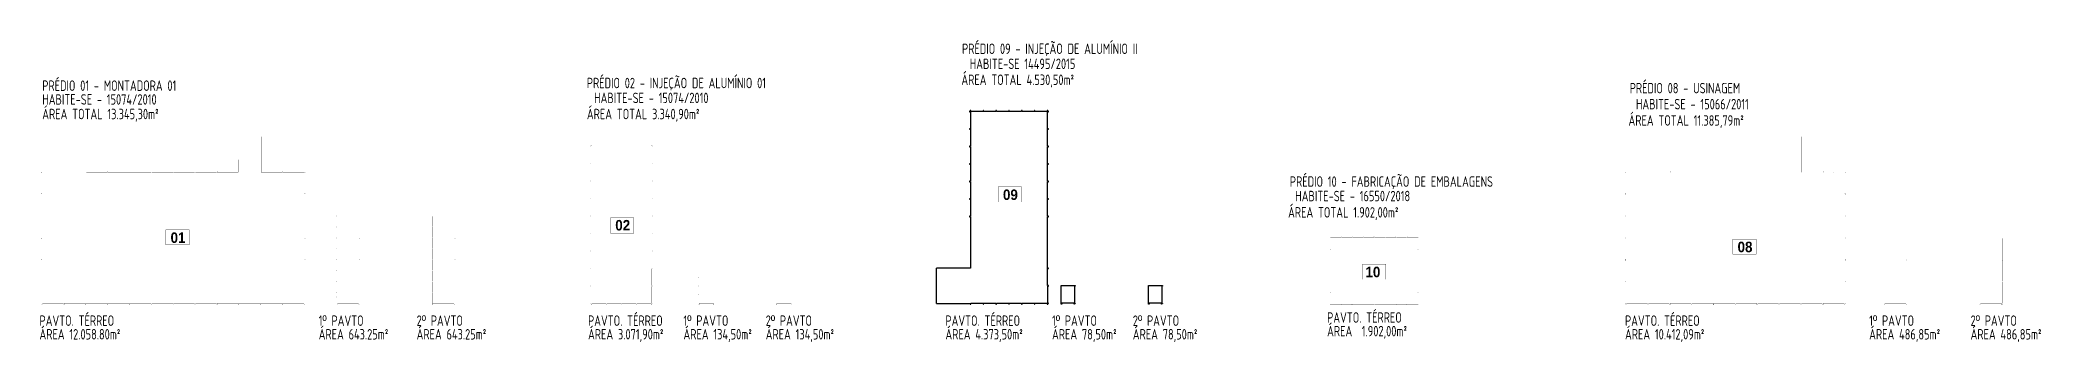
# Model space of a CAD drawing. Header units: millimetres. Extents: x 213327 to 525909, y -6334 to 157033.
# Drawn here: x 225239 to 339660, y 139783 to 157033 of the extents above; entities that cross this region are included whole.
import ezdxf
from ezdxf.enums import TextEntityAlignment as Align

# ---------------------------------------------------------------- set-up
doc = ezdxf.new("R2010")
doc.units = ezdxf.units.MM
for name, color, linetype in [('Arq-cota', 1, 'Continuous'), ('Arq-texto', 2, 'Continuous'), ('Existente', 3, 'Continuous'), ('Infra-ruas', 3, 'Continuous')]:
    doc.layers.add(name, color=color, linetype=linetype)
doc.styles.add('BLACK', font='ariblk.ttf')
doc.styles.add('CONART2-5', font='ISOCP.SHX', dxfattribs={"height": 20})

msp = doc.modelspace()

# ---------------------------------------------------------------- texts
at = {"layer": 'Arq-texto', "color": 7, "style": 'CONART2-5', "width": 0.8}
for s, height, p in [('PRÉDIO 09 - INJEÇÃO DE ALUMÍNIO II', 597.8622, (277961.76, 156237.83, -3935.55)), ('PRÉDIO 01 - MONTADORA 01', 597.8622, (225367.17, 154128.32)), ('PRÉDIO 02 - INJEÇÃO DE ALUMÍNIO 01', 597.8622, (256505.96, 154279.22, -3935.55)), ('ÁREA TOTAL 4.530,50m²', 597.8622, (277925.74, 154466.6, 0)), ('PRÉDIO 08 - USINAGEM', 597.8622, (316141.88, 153988.76, -1964.26)), ('HABITE-SE - 15074/2010', 597.8622, (225367.17, 153342.81)), ('ÁREA TOTAL 13.345,30m²', 597.8622, (225367.17, 152507.99)), ('ÁREA TOTAL 3.340,90m²', 597.8622, (256510.88, 152507.99)), ('ÁREA TOTAL 11.385,79m²', 597.8622, (316073.51, 152141.26, 0)), ('PRÉDIO 10 - FABRICAÇÃO DE EMBALAGENS', 597.8622, (296708.92, 148648.1, -3935.55)), ('ÁREA TOTAL 1.902,00m²', 597.8622, (296607.18, 146889.69, -3935.55)), ('PAVTO. TÉRREO', 597.8622, (225207.94, 140701.43)), ('1º PAVTO', 597.862, (241172.98, 140701.43)), ('2º PAVTO', 597.862, (246773.23, 140701.43, 0)), ('PAVTO. TÉRREO', 597.8622, (256576.46, 140701.43)), ('1º PAVTO', 597.862, (262033.4, 140701.43)), ('2º PAVTO', 597.862, (266735.05, 140701.43, 0)), ('PAVTO. TÉRREO', 597.8622, (277011.77, 140701.43)), ('1º PAVTO', 597.862, (283108.81, 140701.43)), ('2º PAVTO', 597.862, (287728.68, 140701.43, 0)), ('ÁREA  1.902,00m²', 597.8622, (298838.19, 140103.85, 0)), ('PAVTO. TÉRREO', 597.8622, (298838.19, 140882.71, 0)), ('PAVTO. TÉRREO', 597.8622, (315873.32, 140701.43)), ('1º PAVTO', 597.862, (329834.99, 140701.43)), ('2º PAVTO', 597.862, (335633.88, 140701.43, 0)), ('ÁREA 12.058.80m²', 597.8622, (225207.94, 139922.57)), ('ÁREA 643.25m²', 597.8622, (241172.98, 139922.57)), ('ÁREA 643.25m²', 597.8622, (246773.23, 139922.57, 0)), ('ÁREA 3.071,90m²', 597.8622, (256576.46, 139922.57)), ('ÁREA 134,50m²', 597.8622, (262033.4, 139922.57)), ('ÁREA 134,50m²', 597.8622, (266735.05, 139922.57, 0)), ('ÁREA 4.373,50m²', 597.8622, (277011.77, 139922.57)), ('ÁREA 78,50m²', 597.8622, (283108.81, 139922.57)), ('ÁREA 78,50m²', 597.8622, (287728.68, 139922.57, 0)), ('ÁREA 10.412,09m²', 597.8622, (315873.32, 139922.57)), ('ÁREA 486,85m²', 597.8622, (329834.99, 139922.57)), ('ÁREA 486,85m²', 597.8622, (335633.88, 139922.57, 0))]:
    msp.add_text(s, height=height, dxfattribs=at).set_placement(p)
for s, p in [('HABITE-SE 14495/2015', (284441.03, 155376.02, -3935.55)), ('HABITE-SE - 15074/2010', (263465.41, 153427.47)), ('HABITE-SE - 15066/2011', (322957.55, 153072.98, 0)), ('HABITE-SE - 16550/2018', (303586.88, 147821.41, -3935.55))]:
    msp.add_text(s, height=597.8622, dxfattribs=at).set_placement(p, align=Align.RIGHT)
at = {"layer": 'Arq-texto', "style": 'BLACK', "width": 0.8}
for s, p in [('09', (280301.94, 147894.2, 0)), ('02', (258132.18, 146152.87, 0)), ('01', (232701.92, 145440.1, 0)), ('08', (322308.87, 144910.78, 0)), ('10', (301029.41, 143480.85, 0))]:
    msp.add_text(s, height=600, dxfattribs=at).set_placement(p)

# ---------------------------------------------------------------- linework, layer by layer
at = {"layer": 'Arq-cota', "const_width": 13.5, "elevation": 0}
for points in [[(280027.37, 148644.74), (281360.69, 148644.74), (281360.69, 147780.66), (280027.37, 147780.66)], [(300863.23, 144227.12), (302196.54, 144227.12), (302196.54, 143363.04), (300863.23, 143363.04)]]:
    msp.add_lwpolyline(points, close=True, dxfattribs=at)
at = {"layer": 'Arq-cota', "const_width": 13.5}
for points in [[(257857.61, 146869.7), (259190.93, 146869.7), (259190.93, 146005.63), (257857.61, 146005.63)], [(232427.34, 146190.64), (233760.66, 146190.64), (233760.66, 145326.56), (232427.34, 145326.56)], [(322034.29, 145661.32), (323367.61, 145661.32), (323367.61, 144797.24), (322034.29, 144797.24)]]:
    msp.add_lwpolyline(points, close=True, dxfattribs=at)
at = {"layer": 'Existente', "const_width": 5, "elevation": 0}
for points in [[(225318.65, 150764.24), (225318.65, 149495.24), (225297.65, 149495.24), (225297.65, 149465.24), (225350.65, 149465.24), (225350.65, 148245.24), (225297.65, 148245.24), (225297.65, 148215.24), (225350.65, 148215.24), (225350.65, 146995.24), (225297.65, 146995.24), (225297.65, 146965.24), (225350.65, 146965.24), (225350.65, 145745.24), (225297.65, 145745.24), (225297.65, 145715.24), (225350.65, 145715.24), (225350.65, 144495.24), (225297.65, 144495.24), (225297.65, 144465.24), (225350.65, 144465.24), (225350.65, 143245.58), (225297.65, 143245.24), (225297.65, 143215.24), (225350.65, 143215.24), (225350.65, 141995.24), (225297.65, 141995.24), (225297.65, 141965.24), (225337.65, 141965.24), (225337.65, 141925.24), (225367.65, 141925.24), (225367.65, 141978.24), (226587.65, 141978.24), (226587.65, 141925.24), (226617.65, 141925.24), (226617.65, 141978.24), (227837.65, 141978.24), (227837.65, 141925.24), (227867.65, 141925.24), (227867.65, 141978.24), (229087.65, 141978.24), (229087.65, 141925.24), (229117.65, 141925.24), (229117.65, 141978.24), (230337.65, 141978.24), (230337.65, 141925.24), (230367.65, 141925.24), (230367.65, 141978.24), (231587.65, 141978.24), (231587.65, 141925.24), (231617.65, 141925.24), (231617.65, 141978.24), (232837.65, 141978.24), (232837.65, 141925.24), (232867.65, 141925.24), (232867.65, 141978.24), (234087.65, 141978.24), (234087.65, 141925.24), (234117.65, 141925.24), (234117.65, 141978.24), (235337.65, 141978.24), (235337.65, 141925.24), (235367.65, 141925.24), (235367.65, 141978.24), (236587.65, 141978.24), (236587.65, 141925.24), (236617.65, 141925.24), (236617.65, 141978.24), (237837.65, 141978.24), (237837.65, 141925.24), (237867.65, 141925.24), (237867.65, 141978.24), (239087.65, 141978.24), (239087.65, 141925.24), (239117.65, 141925.24), (239117.65, 141978.24), (240337.65, 141978.24), (240337.65, 141925.24), (240367.65, 141925.24), (240367.65, 141965.24), (240407.65, 141965.24), (240407.65, 141995.24), (240367.65, 141995.24), (240367.65, 143215.24), (240407.65, 143215.24), (240407.65, 143245.24), (240367.65, 143245.24), (240367.65, 144465.24), (240407.65, 144465.24), (240407.65, 144495.24), (240367.65, 144495.24), (240367.65, 145715.24), (240407.65, 145715.24), (240407.65, 145745.24), (240372.65, 145745.24), (240367.65, 145745.24), (240367.65, 146965.24), (240407.65, 146965.24), (240407.65, 146995.24), (240354.65, 146995.24), (240354.65, 148215.24), (240407.65, 148215.24), (240407.65, 148245.24), (240354.65, 148245.24), (240354.65, 149465.24), (240407.65, 149465.24), (240407.65, 149495.24), (240367.65, 149495.24), (240367.65, 149535.24), (240337.65, 149535.24), (240337.65, 149482.24), (239117.65, 149482.24), (239117.65, 149535.24), (239087.65, 149535.24), (239087.65, 149482.24), (237886.65, 149482.24), (237886.65, 151514.24), (235318.65, 151514.24), (235318.65, 150196.24), (236568.65, 150196.24), (236568.65, 149482.24), (235367.65, 149482.24), (235367.65, 149535.24), (235337.65, 149535.24), (235337.65, 149482.24), (234117.65, 149482.24), (234117.65, 149535.24), (234087.65, 149535.24), (234087.65, 149482.24), (232867.65, 149482.24), (232867.65, 149535.24), (232837.65, 149535.24), (232837.65, 149482.24), (231617.65, 149482.24), (231617.65, 149535.24), (231587.65, 149535.24), (231587.65, 149482.24), (229117.65, 149482.24), (229117.65, 149535.24), (229087.65, 149535.24), (229087.65, 149482.24), (227892.15, 149482.24), (227886.65, 149482.24), (227886.65, 150764.24), (225318.65, 150764.24), (225318.65, 149495.24), (225297.65, 149495.24), (225297.65, 149465.24), (225350.65, 149465.24)], [(256805.41, 151035.24), (256775.41, 151035.24), (256775.41, 150995.24), (256735.41, 150995.24), (256735.41, 150965.24), (256788.41, 150965.24), (256788.41, 149995.24), (256735.41, 149995.24), (256735.41, 149965.24), (256788.41, 149965.24), (256788.41, 148995.24), (256735.41, 148995.24), (256735.41, 148965.24), (256788.41, 148965.24), (256788.41, 147995.24), (256735.41, 147995.24), (256735.41, 147965.24), (256788.41, 147965.24), (256788.41, 146995.24), (256735.41, 146995.24), (256735.41, 146965.24), (256788.41, 146965.24), (256788.41, 145995.24), (256735.41, 145995.24), (256735.41, 145965.24), (256788.41, 145965.24), (256788.41, 144995.24), (256735.41, 144995.24), (256735.41, 144965.24), (256788.41, 144965.24), (256788.41, 143995.24), (256735.41, 143995.24), (256735.41, 143965.24), (256788.41, 143965.24), (256788.41, 142995.24), (256735.41, 142995.24), (256735.41, 142965.24), (256788.41, 142965.24), (256788.41, 141995.24), (256735.41, 141995.24), (256735.41, 141965.24), (256775.41, 141965.24), (256775.41, 141925.24), (256805.41, 141925.24), (256805.41, 141978.24), (257625.41, 141978.24), (257625.41, 141925.24), (257655.41, 141925.24), (257655.41, 141978.24), (258475.41, 141978.24), (258475.41, 141925.24), (258505.41, 141925.24), (258505.41, 141978.24), (259325.41, 141978.24), (259325.41, 141925.24), (259355.41, 141925.24), (259355.41, 141978.24), (260175.41, 141978.24), (260175.41, 141925.24), (260205.41, 141925.24), (260205.41, 141965.24), (260245.41, 141965.24), (260245.41, 141995.24), (260207.41, 141995.24), (260207.41, 142965.24), (260245.41, 142965.24), (260245.41, 142995.24), (260207.41, 142995.24), (260207.41, 143965.24), (260245.41, 143965.24), (260245.41, 143995.24), (260192.41, 143995.24), (260192.41, 144965.24), (260245.41, 144965.24), (260245.41, 144995.24), (260192.41, 144995.24), (260192.41, 145965.24), (260245.41, 145965.24), (260245.41, 145995.24), (260192.41, 145995.24), (260192.41, 146965.24), (260245.41, 146965.24), (260245.41, 146995.24), (260192.41, 146995.24), (260192.41, 147965.24), (260245.41, 147965.24), (260245.41, 147995.24), (260192.41, 147995.24), (260192.41, 148965.24), (260245.41, 148965.24), (260245.41, 148995.24), (260192.41, 148995.24), (260192.41, 149965.24), (260245.41, 149965.24), (260245.41, 149995.24), (260192.41, 149995.24), (260192.41, 150965.24), (260245.41, 150965.24), (260245.41, 150995.24), (260205.41, 150995.24), (260205.41, 151035.24), (260175.41, 151035.24), (260175.41, 150982.24), (259355.41, 150982.24), (259355.41, 151035.24), (259325.41, 151035.24), (259325.41, 150982.24), (258505.41, 150982.24), (258505.41, 151035.24), (258475.41, 151035.24), (258475.41, 150982.24), (257655.41, 150982.24), (257655.41, 151035.24), (257625.41, 151035.24), (257625.41, 150982.24), (256805.41, 150982.24), (256805.41, 151035.24)], [(325967.14, 149472.24), (325967.14, 151508.24), (320899.14, 151508.24), (320899.14, 149472.24)], [(325967.14, 149472.24), (327163.14, 149472.24), (327163.14, 149525.24), (327203.14, 149525.24), (327203.14, 149472.24), (327813.14, 149472.24), (327813.14, 149495.24), (327843.14, 149495.24), (327843.14, 149472.24), (328413.14, 149472.24), (328413.14, 149525.24), (328453.14, 149525.24), (328453.14, 149495.24), (328483.14, 149495.24), (328483.14, 149455.24), (328430.14, 149455.24), (328430.14, 148245.24), (328483.14, 148245.24), (328483.14, 148205.24), (328430.14, 148205.24), (328430.14, 146995.24), (328483.14, 146995.24), (328483.14, 146955.24), (328430.14, 146955.24), (328430.14, 146415.24), (328453.14, 146415.24), (328453.14, 146385.24), (328430.14, 146385.24), (328430.14, 145745.24), (328483.14, 145745.24), (328483.14, 145705.24), (328453.14, 145705.24), (328453.14, 144495.24), (328483.14, 144495.24), (328483.14, 144455.24), (328453.14, 144455.24), (328453.14, 143245.24), (328483.14, 143245.24), (328483.14, 143205.24), (328453.14, 143205.24), (328453.14, 141995.24), (328483.14, 141995.24), (328483.14, 141955.24), (328453.14, 141955.24), (328453.14, 141925.24), (328413.14, 141925.24), (328413.14, 141978.24), (327203.14, 141978.24), (327203.14, 141925.24), (327163.14, 141925.24), (327163.14, 141978.24), (325953.14, 141978.24), (325953.14, 141925.24), (325913.14, 141925.24), (325913.14, 141978.24), (324703.14, 141978.24), (324703.14, 141925.24), (324663.14, 141925.24), (324663.14, 141978.24), (323453.14, 141978.24), (323453.14, 141925.24), (323413.14, 141925.24), (323413.14, 141978.24), (322773.14, 141978.24), (322773.14, 141955.24), (322743.14, 141955.24), (322743.14, 141978.24), (322203.14, 141978.24), (322203.14, 141925.24), (322163.14, 141925.24), (322163.14, 141978.24), (320953.14, 141978.24), (320953.14, 141925.24), (320913.14, 141925.24), (320913.14, 141978.24), (319703.14, 141978.24), (319703.14, 141925.24), (319663.14, 141925.24), (319663.14, 141978.24), (318453.14, 141978.24), (318453.14, 141925.24), (318413.14, 141925.24), (318413.14, 141978.24), (317203.14, 141978.24), (317203.14, 141925.24), (317163.14, 141925.24), (317163.14, 141978.24), (315953.14, 141978.24), (315953.14, 141925.24), (315913.14, 141925.24), (315913.14, 141955.24), (315883.14, 141955.24), (315883.14, 141995.24), (315928.14, 141995.24), (315928.14, 142565.24), (315913.14, 142565.24), (315913.14, 142595.24), (315936.14, 142595.24), (315936.14, 143205.24), (315883.14, 143205.24), (315883.14, 143245.24), (315936.14, 143245.24), (315936.14, 144455.24), (315883.14, 144455.24), (315883.14, 144495.24), (315936.14, 144495.24), (315936.14, 145705.24), (315883.14, 145705.24), (315883.14, 145745.24), (315936.14, 145745.24), (315936.14, 146955.24), (315883.14, 146955.24), (315883.14, 146995.24), (315936.14, 146995.24), (315936.14, 147535.24), (315913.14, 147535.24), (315913.14, 147565.24), (315936.14, 147565.24), (315936.14, 148205.24), (315883.14, 148205.24), (315883.14, 148245.24), (315936.14, 148245.24), (315936.14, 149455.24), (315883.14, 149455.24), (315883.14, 149495.24), (315913.14, 149495.24), (315913.14, 149525.24)], [(315913.14, 149525.24), (315953.14, 149525.24), (315953.14, 149472.24), (317163.14, 149472.24), (317163.14, 149525.24), (317203.14, 149525.24), (317203.14, 149472.24), (318413.14, 149472.24), (318413.14, 149525.24), (318453.14, 149525.24), (318453.14, 149472.24), (319663.14, 149472.24), (319663.14, 149525.24), (319703.14, 149525.24), (319703.14, 149472.24), (320899.14, 149472.24)], [(243535.4, 146995.24), (243535.4, 146965.24), (243495.4, 146965.24), (243495.4, 145745.24), (243535.4, 145745.24), (243535.4, 145715.24), (243495.4, 145715.24), (243495.4, 144495.24), (243535.4, 144495.24), (243535.4, 144465.24), (243495.4, 144465.24), (243495.4, 143245.24), (243535.4, 143245.24), (243535.4, 143215.24), (243495.4, 143215.24), (243495.4, 141995.24), (243535.4, 141995.24), (243535.4, 141965.24), (243495.4, 141965.24), (243495.4, 141925.24), (243465.4, 141925.24), (243465.4, 141978.24), (242245.4, 141978.24), (242245.4, 141925.24), (242215.4, 141925.24), (242215.4, 142335.24), (242212.9, 142335.24), (242212.9, 142360.24), (242215.4, 142360.24), (242215.4, 142590.24), (242210.4, 142590.24), (242210.4, 142620.24), (242215.4, 142620.24), (242215.4, 143215.24), (242210.4, 143215.24), (242210.4, 143245.24), (242215.4, 143245.24), (242215.4, 143840.24), (242210.4, 143840.24), (242210.4, 143870.24), (242215.4, 143870.24), (242215.4, 144465.24), (242210.4, 144465.24), (242210.4, 144495.24), (242215.4, 144495.24), (242215.4, 145090.24), (242210.4, 145090.24), (242210.4, 145120.24), (242215.4, 145120.24), (242215.4, 145715.24), (242210.4, 145715.24), (242210.4, 145745.24), (242215.4, 145745.24), (242215.4, 146340.24), (242210.4, 146340.24), (242210.4, 146370.24), (242215.4, 146370.24), (242215.4, 146965.24), (242210.4, 146965.24), (242210.4, 146995.24), (243535.4, 146995.24)], [(248983.5, 146995.24), (248983.5, 146965.24), (248943.5, 146965.24), (248943.5, 145745.24), (248983.5, 145745.24), (248983.5, 145715.24), (248943.5, 145715.24), (248943.5, 144495.24), (248983.5, 144495.24), (248983.5, 144465.24), (248943.5, 144465.24), (248943.5, 143245.24), (248983.5, 143245.24), (248983.5, 143215.24), (248943.5, 143215.24), (248943.5, 141995.24), (248983.5, 141995.24), (248983.5, 141965.24), (248943.5, 141965.24), (248943.5, 141925.24), (248913.5, 141925.24), (248913.5, 141978.24), (247693.5, 141978.24), (247693.5, 141925.24), (247663.5, 141925.24), (247663.5, 142335.24), (247661, 142335.24), (247661, 142360.24), (247663.5, 142360.24), (247663.5, 142590.24), (247658.5, 142590.24), (247658.5, 142620.24), (247663.5, 142620.24), (247663.5, 143215.24), (247658.5, 143215.24), (247658.5, 143245.24), (247663.5, 143245.24), (247663.5, 143840.24), (247658.5, 143840.24), (247658.5, 143870.24), (247663.5, 143870.24), (247663.5, 144465.24), (247658.5, 144465.24), (247658.5, 144495.24), (247663.5, 144495.24), (247663.5, 145090.24), (247658.5, 145090.24), (247658.5, 145120.24), (247663.5, 145120.24), (247663.5, 145715.24), (247658.5, 145715.24), (247658.5, 145745.24), (247663.5, 145745.24), (247663.5, 146340.24), (247658.5, 146340.24), (247658.5, 146370.24), (247663.5, 146370.24), (247663.5, 146965.24), (247658.5, 146965.24), (247658.5, 146995.24), (248983.5, 146995.24)], [(330684.44, 145745.24), (332004.44, 145745.24), (332004.44, 145705.24), (331974.44, 145705.24), (331974.44, 144495.24), (332004.44, 144495.24), (332004.44, 144455.24), (331974.44, 144455.24), (331974.44, 143245.24), (332004.44, 143245.24), (332004.44, 143205.24), (331974.44, 143205.24), (331974.44, 141995.24), (332004.44, 141995.24), (332004.44, 141955.24), (331974.44, 141955.24), (331974.44, 141925.24), (331934.44, 141925.24), (331934.44, 141978.24), (330724.44, 141978.24), (330724.44, 141925.24), (330684.44, 141925.24), (330684.44, 145745.24)], [(336150.15, 145745.24), (337470.15, 145745.24), (337470.15, 145705.24), (337440.15, 145705.24), (337440.15, 144495.24), (337470.15, 144495.24), (337470.15, 144455.24), (337440.15, 144455.24), (337440.15, 143245.24), (337470.15, 143245.24), (337470.15, 143205.24), (337440.15, 143205.24), (337440.15, 141995.24), (337470.15, 141995.24), (337470.15, 141955.24), (337440.15, 141955.24), (337440.15, 141925.24), (337400.15, 141925.24), (337400.15, 141978.24), (336190.15, 141978.24), (336190.15, 141925.24), (336150.15, 141925.24), (336150.15, 145745.24)], [(262929.31, 141925.24), (262899.31, 141925.24), (262899.31, 142460.24), (262894.31, 142460.24), (262894.31, 142500.24), (262899.31, 142500.24), (262899.31, 142960.24), (262894.31, 142960.24), (262894.31, 143000.24), (262899.31, 143000.24), (262899.31, 143460.24), (262894.31, 143460.24), (262894.31, 143500.24), (262934.31, 143500.24), (262934.31, 143495.24), (263244.31, 143495.24), (263244.31, 143500.24), (263284.31, 143500.24), (263764.31, 143500.24), (263781.31, 143500.24), (263781.31, 142995.24), (263819.31, 142995.24), (263819.31, 142965.24), (263781.31, 142965.24), (263781.31, 141995.24), (263819.31, 141995.24), (263819.31, 141965.24), (263779.31, 141965.24), (263779.31, 141925.24), (263749.31, 141925.24), (263749.31, 141978.24), (262929.31, 141978.24), (262929.31, 141925.24)], [(267374.26, 141925.24), (267344.26, 141925.24), (267344.26, 142460.24), (267339.26, 142460.24), (267339.26, 142500.24), (267344.26, 142500.24), (267344.26, 142960.24), (267339.26, 142960.24), (267339.26, 143000.24), (267344.26, 143000.24), (267344.26, 143460.24), (267339.26, 143460.24), (267339.26, 143500.24), (267379.26, 143500.24), (267379.26, 143495.24), (267689.26, 143495.24), (267689.26, 143500.24), (267729.26, 143500.24), (268209.26, 143500.24), (268226.26, 143500.24), (268226.26, 142995.24), (268264.26, 142995.24), (268264.26, 142965.24), (268226.26, 142965.24), (268226.26, 141995.24), (268264.26, 141995.24), (268264.26, 141965.24), (268224.26, 141965.24), (268224.26, 141925.24), (268194.26, 141925.24), (268194.26, 141978.24), (267374.26, 141978.24), (267374.26, 141925.24)]]:
    msp.add_lwpolyline(points, dxfattribs=at)
msp.add_lwpolyline([(304054.88, 145090.24), (304021.88, 145090.24), (304021.88, 145752.74), (304054.88, 145752.74), (304054.88, 145777.74), (304004.88, 145777.74), (304004.88, 145769.74), (303417.38, 145769.74), (303417.38, 145792.74), (303392.38, 145792.74), (303392.38, 145769.74), (302792.38, 145769.74), (302792.38, 145792.74), (302767.38, 145792.74), (302767.38, 145769.74), (302167.38, 145769.74), (302167.38, 145792.74), (302142.38, 145792.74), (302142.38, 145769.74), (301549.88, 145769.74), (301549.88, 145792.74), (301509.88, 145792.74), (301509.88, 145769.74), (300917.38, 145769.74), (300917.38, 145792.74), (300892.38, 145792.74), (300892.38, 145769.74), (300292.38, 145769.74), (300292.38, 145792.74), (300267.38, 145792.74), (300267.38, 145769.74), (299667.38, 145769.74), (299667.38, 145792.74), (299642.38, 145792.74), (299642.38, 145769.74), (299054.88, 145769.74), (299054.88, 145777.74), (299004.88, 145777.74), (299004.88, 145752.74), (299037.88, 145752.74), (299037.88, 145090.24), (299004.88, 145090.24), (299004.88, 145065.24), (299037.88, 145065.24), (299037.88, 144465.24), (299004.88, 144465.24), (299004.88, 144440.24), (299037.88, 144440.24), (299037.88, 143840.24), (299004.88, 143840.24), (299004.88, 143815.24), (299037.88, 143815.24), (299037.88, 143215.24), (299004.88, 143215.24), (299004.88, 143190.24), (299037.88, 143190.24), (299037.88, 142590.24), (299004.88, 142590.24), (299004.88, 142565.24), (299037.88, 142565.24), (299037.88, 141965.24), (299004.88, 141965.24), (299004.88, 141940.24), (299627.38, 141940.24), (299627.38, 141925.24), (299682.38, 141925.24), (299682.38, 141940.24), (300252.38, 141940.24), (300252.38, 141925.24), (300307.38, 141925.24), (300307.38, 141940.24), (300877.38, 141940.24), (300877.38, 141925.24), (300932.38, 141925.24), (300932.38, 141940.24), (301509.88, 141940.24), (301509.88, 141932.74), (301549.88, 141932.74), (301549.88, 141940.24), (302127.38, 141940.24), (302127.38, 141925.24), (302182.38, 141925.24), (302182.38, 141940.24), (302752.38, 141940.24), (302752.38, 141925.24), (302807.38, 141925.24), (302807.38, 141940.24), (303377.38, 141940.24), (303377.38, 141925.24), (303432.38, 141925.24), (303432.38, 141940.24), (304054.88, 141940.24), (304054.88, 141965.24), (304021.88, 141965.24), (304021.88, 142565.24), (304054.88, 142565.24), (304054.88, 142590.24), (304021.88, 142590.24), (304021.88, 143190.24), (304054.88, 143190.24), (304054.88, 143215.24), (304021.88, 143215.24), (304021.88, 143815.24), (304054.88, 143815.24), (304054.88, 143840.24), (304021.88, 143840.24), (304021.88, 144440.24), (304054.88, 144440.24), (304054.88, 144465.24), (304021.88, 144465.24), (304021.88, 145065.24), (304054.88, 145065.24)], close=True, dxfattribs=at)
at = {"layer": 'Infra-ruas'}
msp.add_line((276501.05, 141978.24, 0), (276501.05, 144008.24, 0), dxfattribs=at)
at = {"layer": 'Infra-ruas', "elevation": 0}
for points in [[(276501.05, 141978.24), (278431.05, 141978.24), (278431.05, 141938.24), (278461.05, 141938.24), (278461.05, 141991.24), (279164.39, 141991.24), (279164.39, 141938.24), (279194.39, 141938.24), (279194.39, 141991.24), (279897.72, 141991.24), (279897.72, 141938.24), (279927.72, 141938.24), (279927.72, 141991.24), (280631.05, 141991.24), (280631.05, 141938.24), (280661.05, 141938.24), (280661.05, 141991.24), (281364.39, 141991.24), (281364.39, 141938.24), (281394.39, 141938.24), (281394.39, 141991.24), (282097.72, 141991.24), (282097.72, 141938.24), (282127.72, 141938.24), (282127.72, 141991.24), (282831.05, 141991.24), (282831.05, 141938.24), (282861.05, 141938.24), (282861.05, 141978.24), (282901.05, 141978.24), (282901.05, 142008.24), (282863.05, 142008.24), (282863.05, 142978.24), (282901.05, 142978.24), (282901.05, 143008.24), (282848.05, 143008.24), (282848.05, 143978.24), (282901.05, 143978.24), (282901.05, 144008.24), (282848.05, 144008.24), (282848.05, 146936.85), (282901.05, 146936.85), (282901.05, 146966.85), (282848.05, 146966.85), (282848.05, 147936.85), (282901.05, 147936.85), (282901.05, 147966.85), (282848.05, 147966.85), (282848.05, 148936.85), (282901.05, 148936.85), (282901.05, 148966.85), (282848.05, 148966.85), (282848.05, 149936.85), (282901.05, 149936.85), (282901.05, 149966.85), (282848.05, 149966.85), (282848.05, 150936.85), (282901.05, 150936.85), (282901.05, 150966.85), (282848.05, 150966.85), (282848.05, 151936.85), (282901.05, 151936.85), (282901.05, 151966.85), (282848.05, 151966.85), (282848.05, 152936.85), (282901.05, 152936.85), (282901.05, 152966.85), (282861.05, 152966.85), (282861.05, 153006.85), (282831.05, 153006.85), (282831.05, 152953.85), (282127.72, 152953.85), (282127.72, 153006.85), (282097.72, 153006.85), (282097.72, 152953.85), (281394.39, 152953.85), (281394.39, 153006.85), (281364.39, 153006.85), (281364.39, 152953.85), (280661.05, 152953.85), (280661.05, 153006.85), (280631.05, 153006.85), (280631.05, 152953.85), (279927.72, 152953.85), (279927.72, 153006.85), (279897.72, 153006.85), (279897.72, 152953.85), (279194.39, 152953.85), (279194.39, 153006.85), (279164.39, 153006.85), (279164.39, 152953.85), (278461.05, 152953.85), (278461.05, 153006.85), (278431.05, 153006.85), (278431.05, 152966.85), (278391.05, 152966.85), (278391.05, 152936.85), (278444.05, 152936.85), (278444.05, 151966.85), (278391.05, 151966.85), (278391.05, 151936.85), (278444.05, 151936.85), (278444.05, 150966.85), (278391.05, 150966.85), (278391.05, 150936.85), (278444.05, 150936.85), (278444.05, 149966.85), (278391.05, 149966.85), (278391.05, 149936.85), (278444.05, 149936.85), (278444.05, 148966.85), (278391.05, 148966.85), (278391.05, 148936.85), (278444.05, 148936.85), (278444.05, 147966.85), (278391.05, 147966.85), (278391.05, 147936.85), (278444.05, 147936.85), (278444.05, 146966.85), (278391.05, 146966.85), (278391.05, 146936.85), (278444.05, 146936.85), (278444.05, 144008.24), (276501.05, 144008.24)], [(283631.91, 141938.24), (283631.91, 142973.24), (283626.91, 142973.24), (283626.91, 143013.24), (283666.91, 143013.24), (283666.91, 143008.24), (284435.25, 143008.24), (284435.25, 142978.24), (284397.25, 142978.24), (284397.25, 142008.24), (284435.25, 142008.24), (284435.25, 141978.24), (284395.25, 141978.24), (284395.25, 141938.24), (284365.25, 141938.24), (284365.25, 141991.24), (283661.91, 141991.24), (283661.91, 141938.24), (283631.91, 141938.24)], [(288629.31, 141938.24), (288629.31, 142973.24), (288624.31, 142973.24), (288624.31, 143013.24), (288664.31, 143013.24), (288664.31, 143008.24), (289432.64, 143008.24), (289432.64, 142978.24), (289394.64, 142978.24), (289394.64, 142008.24), (289432.64, 142008.24), (289432.64, 141978.24), (289392.64, 141978.24), (289392.64, 141938.24), (289362.64, 141938.24), (289362.64, 141991.24), (288659.31, 141991.24), (288659.31, 141938.24), (288629.31, 141938.24)]]:
    msp.add_lwpolyline(points, dxfattribs=at)

msp.set_redraw_order([(e.dxf.handle, doc.entitydb.next_handle()) for e in msp.query("TEXT MTEXT ATTDEF DIMENSION ARC_DIMENSION")])  # texts and dimensions are drawn at this point

doc.saveas('drawing.dxf')
